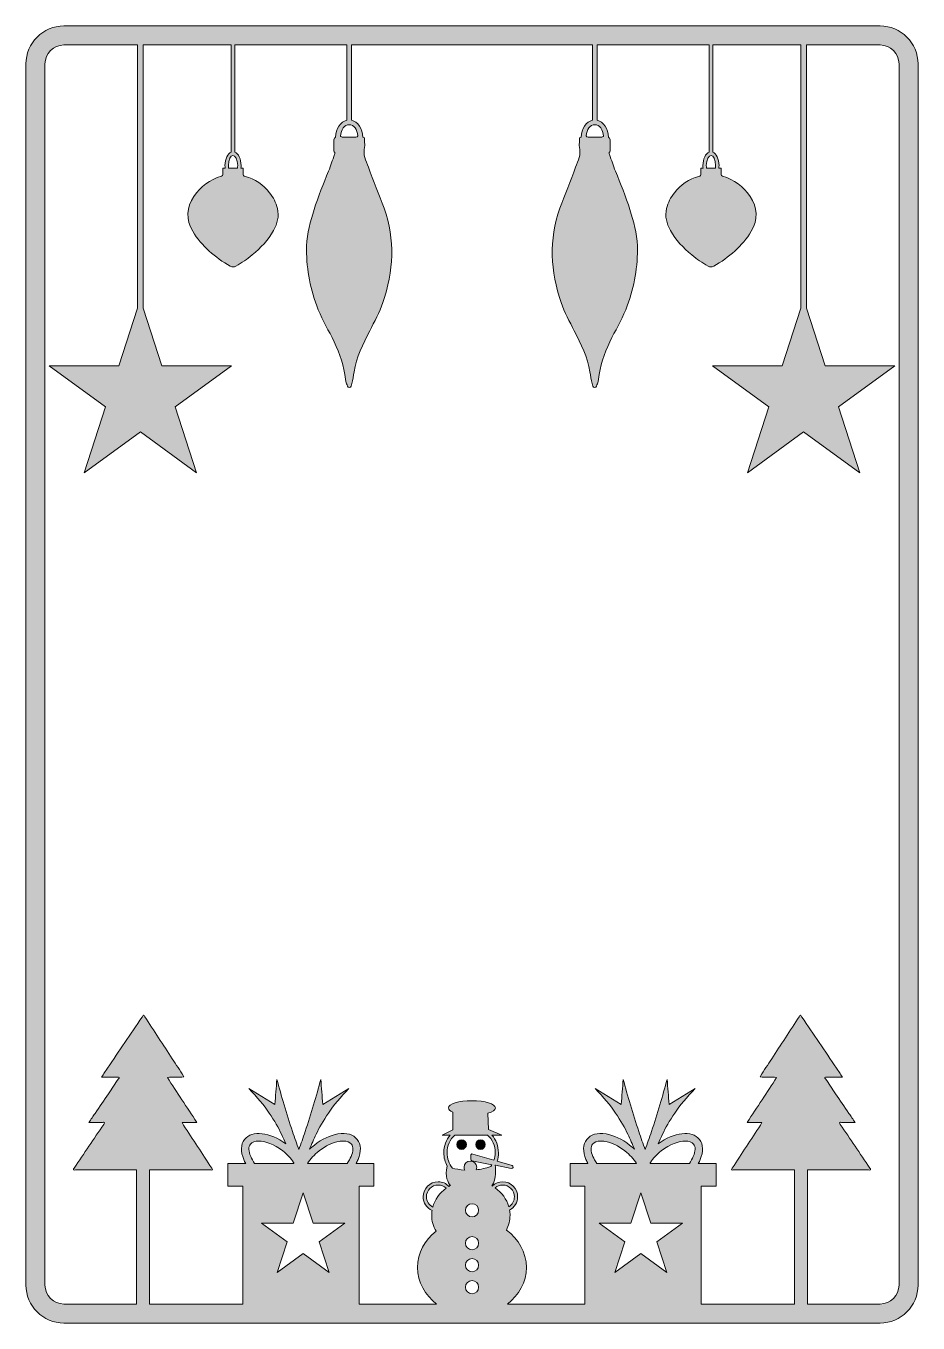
# Model space of a CAD drawing. Header units: centimetres. Extents: x 0.5 to 13.4, y -19.4 to -0.6.
import ezdxf

# ---------------------------------------------------------------- set-up
doc = ezdxf.new("R2010")
doc.units = ezdxf.units.CM
doc.header["$MEASUREMENT"] = 0
doc.layers.add('Layer 1', color=7, linetype='Continuous')

# ---------------------------------------------------------------- blocks, each defined once
blk = doc.blocks.new('block 2')
at = {"layer": 'Layer 1', "true_color": 0x6f3415}
h = blk.add_hatch(color=36, dxfattribs=at)
h.dxf.hatch_style = 2
edge = h.paths.add_edge_path()
edge.add_spline(control_points=[(12.883, -0.634), (12.883, -0.634), (1.087, -0.634), (1.087, -0.634), (0.784, -0.634), (0.537, -0.881), (0.537, -1.184), (0.537, -1.184), (0.537, -18.831), (0.537, -18.831), (0.537, -19.134), (0.784, -19.381), (1.087, -19.381), (1.087, -19.381), (12.883, -19.381), (12.883, -19.381), (13.186, -19.381), (13.433, -19.134), (13.433, -18.831), (13.433, -18.831), (13.433, -1.184), (13.433, -1.184), (13.433, -0.881), (13.186, -0.634), (12.883, -0.634)], knot_values=[0, 0, 0, 0, 1, 1, 1, 2, 2, 2, 3, 3, 3, 4, 4, 4, 5, 5, 5, 6, 6, 6, 7, 7, 7, 8, 8, 8, 8], degree=3, periodic=1)
edge = h.paths.add_edge_path()
edge.add_spline(control_points=[(10.507, -2.65), (10.507, -2.665), (10.506, -2.678), (10.504, -2.691), (10.504, -2.691), (10.375, -2.691), (10.375, -2.691), (10.373, -2.678), (10.372, -2.665), (10.372, -2.65), (10.372, -2.567), (10.408, -2.505), (10.44, -2.505), (10.472, -2.505), (10.507, -2.567), (10.507, -2.65)], knot_values=[0, 0, 0, 0, 1, 1, 1, 2, 2, 2, 3, 3, 3, 4, 4, 4, 5, 5, 5, 5], degree=3, periodic=1)
edge = h.paths.add_edge_path()
edge.add_spline(control_points=[(5.122, -2.243), (5.103, -2.244), (5.092, -2.237), (5.084, -2.226), (5.09, -2.134), (5.144, -2.061), (5.21, -2.061), (5.275, -2.061), (5.329, -2.133), (5.335, -2.224), (5.33, -2.237), (5.321, -2.244), (5.305, -2.243), (5.273, -2.242), (5.242, -2.243), (5.21, -2.243), (5.21, -2.243), (5.21, -2.243), (5.21, -2.243), (5.18, -2.243), (5.151, -2.242), (5.122, -2.243)], knot_values=[0, 0, 0, 0, 1, 1, 1, 2, 2, 2, 3, 3, 3, 4, 4, 4, 5, 5, 5, 6, 6, 6, 7, 7, 7, 7], degree=3, periodic=1)
edge = h.paths.add_edge_path()
edge.add_spline(control_points=[(3.598, -2.65), (3.598, -2.665), (3.597, -2.678), (3.595, -2.691), (3.595, -2.691), (3.466, -2.691), (3.466, -2.691), (3.464, -2.678), (3.463, -2.665), (3.463, -2.65), (3.463, -2.567), (3.498, -2.505), (3.53, -2.505), (3.562, -2.505), (3.598, -2.567), (3.598, -2.65)], knot_values=[0, 0, 0, 0, 1, 1, 1, 2, 2, 2, 3, 3, 3, 4, 4, 4, 5, 5, 5, 5], degree=3, periodic=1)
h.paths.add_polyline_path([(4.687, -17.937), (5.149, -17.937), (4.776, -18.208), (4.918, -18.648), (4.545, -18.376), (4.171, -18.648), (4.314, -18.208), (3.94, -17.937), (4.402, -17.937), (4.545, -17.497)])
edge = h.paths.add_edge_path()
edge.add_spline(control_points=[(4.607, -17.074), (4.648, -17.01), (4.705, -16.948), (4.774, -16.894), (4.868, -16.82), (4.972, -16.77), (5.066, -16.755), (5.086, -16.751), (5.104, -16.75), (5.122, -16.75), (5.176, -16.75), (5.218, -16.765), (5.241, -16.794), (5.271, -16.833), (5.27, -16.898), (5.238, -16.974), (5.223, -17.007), (5.204, -17.041), (5.18, -17.074), (5.18, -17.074), (4.607, -17.074), (4.607, -17.074)], knot_values=[0, 0, 0, 0, 1, 1, 1, 2, 2, 2, 3, 3, 3, 4, 4, 4, 5, 5, 5, 6, 6, 6, 7, 7, 7, 7], degree=3, periodic=1)
edge = h.paths.add_edge_path()
edge.add_spline(control_points=[(4.407, -17.074), (4.407, -17.074), (3.843, -17.074), (3.843, -17.074), (3.819, -17.041), (3.8, -17.007), (3.786, -16.974), (3.753, -16.898), (3.752, -16.833), (3.782, -16.794), (3.805, -16.766), (3.847, -16.75), (3.902, -16.75), (3.995, -16.75), (4.124, -16.795), (4.249, -16.894), (4.313, -16.944), (4.367, -17.001), (4.407, -17.06), (4.408, -17.062), (4.409, -17.064), (4.41, -17.067), (4.409, -17.069), (4.408, -17.071), (4.407, -17.074)], knot_values=[0, 0, 0, 0, 1, 1, 1, 2, 2, 2, 3, 3, 3, 4, 4, 4, 5, 5, 5, 6, 6, 6, 7, 7, 7, 8, 8, 8, 8], degree=3, periodic=1)
edge = h.paths.add_edge_path()
edge.add_spline(control_points=[(6.417, -17.706), (6.362, -17.677), (6.326, -17.62), (6.326, -17.556), (6.326, -17.462), (6.402, -17.386), (6.496, -17.386), (6.539, -17.386), (6.58, -17.403), (6.612, -17.432), (6.516, -17.501), (6.447, -17.597), (6.417, -17.706)], knot_values=[0, 0, 0, 0, 1, 1, 1, 2, 2, 2, 3, 3, 3, 4, 4, 4, 4], degree=3, periodic=1)
edge = h.paths.add_edge_path()
edge.add_spline(control_points=[(6.984, -17.034), (6.984, -17.034), (7.274, -17.092), (7.274, -17.092), (7.269, -17.101), (7.264, -17.109), (7.258, -17.118), (7.181, -17.144), (7.11, -17.159), (7.046, -17.167), (7.05, -17.156), (7.053, -17.143), (7.053, -17.13), (7.053, -17.08), (7.012, -17.039), (6.961, -17.039), (6.911, -17.039), (6.87, -17.08), (6.87, -17.13), (6.87, -17.145), (6.873, -17.159), (6.88, -17.172), (6.806, -17.167), (6.747, -17.153), (6.704, -17.14), (6.654, -17.08), (6.624, -17.003), (6.624, -16.919), (6.624, -16.818), (6.667, -16.727), (6.736, -16.663), (6.736, -16.663), (7.209, -16.663), (7.209, -16.663), (7.277, -16.727), (7.321, -16.818), (7.321, -16.919), (7.321, -16.957), (7.314, -16.994), (7.303, -17.028), (7.303, -17.028), (6.995, -16.938), (6.995, -16.938), (6.981, -16.934), (6.967, -16.944), (6.967, -16.959), (6.967, -16.959), (6.966, -17.012), (6.966, -17.012), (6.966, -17.023), (6.974, -17.032), (6.984, -17.034)], knot_values=[0, 0, 0, 0, 1, 1, 1, 2, 2, 2, 3, 3, 3, 4, 4, 4, 5, 5, 5, 6, 6, 6, 7, 7, 7, 8, 8, 8, 9, 9, 9, 10, 10, 10, 11, 11, 11, 12, 12, 12, 13, 13, 13, 14, 14, 14, 15, 15, 15, 16, 16, 16, 17, 17, 17, 17], degree=3, periodic=1)
edge = h.paths.add_edge_path()
edge.add_spline(control_points=[(6.986, -18.639), (6.933, -18.639), (6.89, -18.597), (6.89, -18.544), (6.89, -18.491), (6.933, -18.449), (6.986, -18.449), (7.038, -18.449), (7.081, -18.491), (7.081, -18.544), (7.081, -18.597), (7.038, -18.639), (6.986, -18.639)], knot_values=[0, 0, 0, 0, 1, 1, 1, 2, 2, 2, 3, 3, 3, 4, 4, 4, 4], degree=3, periodic=1)
edge = h.paths.add_edge_path()
edge.add_spline(control_points=[(7.081, -18.862), (7.081, -18.914), (7.038, -18.957), (6.986, -18.957), (6.933, -18.957), (6.89, -18.914), (6.89, -18.862), (6.89, -18.809), (6.933, -18.766), (6.986, -18.766), (7.038, -18.766), (7.081, -18.809), (7.081, -18.862)], knot_values=[0, 0, 0, 0, 1, 1, 1, 2, 2, 2, 3, 3, 3, 4, 4, 4, 4], degree=3, periodic=1)
edge = h.paths.add_edge_path()
edge.add_spline(control_points=[(6.986, -18.321), (6.933, -18.321), (6.89, -18.279), (6.89, -18.226), (6.89, -18.173), (6.933, -18.131), (6.986, -18.131), (7.038, -18.131), (7.081, -18.173), (7.081, -18.226), (7.081, -18.279), (7.038, -18.321), (6.986, -18.321)], knot_values=[0, 0, 0, 0, 1, 1, 1, 2, 2, 2, 3, 3, 3, 4, 4, 4, 4], degree=3, periodic=1)
edge = h.paths.add_edge_path()
edge.add_spline(control_points=[(6.986, -17.846), (6.933, -17.846), (6.89, -17.804), (6.89, -17.751), (6.89, -17.698), (6.933, -17.656), (6.986, -17.656), (7.038, -17.656), (7.081, -17.698), (7.081, -17.751), (7.081, -17.804), (7.038, -17.846), (6.986, -17.846)], knot_values=[0, 0, 0, 0, 1, 1, 1, 2, 2, 2, 3, 3, 3, 4, 4, 4, 4], degree=3, periodic=1)
edge = h.paths.add_edge_path()
edge.add_spline(control_points=[(7.318, -17.427), (7.349, -17.401), (7.388, -17.386), (7.429, -17.386), (7.522, -17.386), (7.598, -17.462), (7.598, -17.556), (7.598, -17.615), (7.567, -17.669), (7.518, -17.7), (7.487, -17.59), (7.415, -17.495), (7.318, -17.427)], knot_values=[0, 0, 0, 0, 1, 1, 1, 2, 2, 2, 3, 3, 3, 4, 4, 4, 4], degree=3, periodic=1)
h.paths.add_polyline_path([(9.568, -17.937), (10.03, -17.937), (9.656, -18.208), (9.799, -18.648), (9.425, -18.376), (9.052, -18.648), (9.194, -18.208), (8.821, -17.937), (9.283, -17.937), (9.425, -17.497)])
edge = h.paths.add_edge_path()
edge.add_spline(control_points=[(9.56, -17.067), (9.561, -17.064), (9.562, -17.062), (9.563, -17.06), (9.603, -17.001), (9.657, -16.944), (9.721, -16.894), (9.846, -16.795), (9.975, -16.75), (10.068, -16.75), (10.123, -16.75), (10.165, -16.766), (10.188, -16.794), (10.218, -16.833), (10.217, -16.898), (10.184, -16.974), (10.17, -17.007), (10.151, -17.041), (10.127, -17.074), (10.127, -17.074), (9.563, -17.074), (9.563, -17.074), (9.562, -17.071), (9.561, -17.069), (9.56, -17.067)], knot_values=[0, 0, 0, 0, 1, 1, 1, 2, 2, 2, 3, 3, 3, 4, 4, 4, 5, 5, 5, 6, 6, 6, 7, 7, 7, 8, 8, 8, 8], degree=3, periodic=1)
edge = h.paths.add_edge_path()
edge.add_spline(control_points=[(8.79, -17.074), (8.766, -17.041), (8.747, -17.007), (8.732, -16.974), (8.7, -16.898), (8.699, -16.833), (8.729, -16.794), (8.752, -16.765), (8.794, -16.75), (8.848, -16.75), (8.866, -16.75), (8.884, -16.751), (8.904, -16.755), (8.998, -16.77), (9.102, -16.82), (9.196, -16.894), (9.265, -16.948), (9.322, -17.01), (9.363, -17.074), (9.363, -17.074), (8.79, -17.074), (8.79, -17.074)], knot_values=[0, 0, 0, 0, 1, 1, 1, 2, 2, 2, 3, 3, 3, 4, 4, 4, 5, 5, 5, 6, 6, 6, 7, 7, 7, 7], degree=3, periodic=1)
edge = h.paths.add_edge_path()
edge.add_spline(control_points=[(13.158, -18.831), (13.158, -18.983), (13.035, -19.106), (12.883, -19.106), (12.883, -19.106), (11.837, -19.106), (11.837, -19.106), (11.837, -19.106), (11.837, -17.167), (11.837, -17.167), (12.131, -17.169), (12.424, -17.168), (12.718, -17.168), (12.728, -17.168), (12.742, -17.173), (12.747, -17.165), (12.753, -17.155), (12.74, -17.147), (12.735, -17.14), (12.593, -16.93), (12.451, -16.72), (12.309, -16.51), (12.304, -16.502), (12.294, -16.495), (12.298, -16.486), (12.303, -16.475), (12.316, -16.481), (12.325, -16.481), (12.389, -16.481), (12.453, -16.481), (12.522, -16.481), (12.491, -16.434), (12.463, -16.392), (12.434, -16.35), (12.37, -16.255), (12.307, -16.159), (12.24, -16.066), (12.19, -15.995), (12.144, -15.921), (12.095, -15.849), (12.091, -15.843), (12.082, -15.837), (12.087, -15.83), (12.091, -15.823), (12.1, -15.826), (12.108, -15.826), (12.184, -15.825), (12.261, -15.825), (12.339, -15.825), (12.311, -15.782), (12.282, -15.738), (12.253, -15.695), (12.087, -15.45), (11.921, -15.205), (11.755, -14.959), (11.753, -14.957), (11.752, -14.955), (11.75, -14.953), (11.732, -14.926), (11.733, -14.927), (11.716, -14.953), (11.583, -15.157), (11.448, -15.359), (11.317, -15.563), (11.263, -15.647), (11.204, -15.727), (11.155, -15.813), (11.154, -15.815), (11.153, -15.818), (11.151, -15.824), (11.23, -15.832), (11.308, -15.822), (11.388, -15.83), (11.251, -16.048), (11.105, -16.26), (10.964, -16.48), (11.037, -16.48), (11.105, -16.48), (11.174, -16.48), (11.173, -16.498), (11.162, -16.508), (11.155, -16.519), (11.02, -16.727), (10.884, -16.934), (10.748, -17.141), (10.743, -17.148), (10.732, -17.156), (10.738, -17.165), (10.743, -17.172), (10.754, -17.168), (10.762, -17.168), (11.057, -17.168), (11.353, -17.168), (11.649, -17.168), (11.649, -17.168), (11.649, -19.106), (11.649, -19.106), (11.649, -19.106), (10.299, -19.106), (10.299, -19.106), (10.299, -19.106), (10.299, -17.402), (10.299, -17.402), (10.299, -17.402), (10.513, -17.402), (10.513, -17.402), (10.513, -17.402), (10.513, -17.074), (10.513, -17.074), (10.513, -17.074), (10.256, -17.074), (10.256, -17.074), (10.267, -17.055), (10.276, -17.036), (10.284, -17.016), (10.333, -16.902), (10.329, -16.799), (10.273, -16.727), (10.166, -16.591), (9.906, -16.62), (9.674, -16.793), (9.694, -16.745), (9.716, -16.697), (9.739, -16.65), (9.825, -16.472), (9.967, -16.238), (10.21, -15.991), (10.21, -15.991), (9.834, -16.221), (9.834, -16.221), (9.825, -16.101), (9.815, -15.98), (9.805, -15.859), (9.742, -16.099), (9.667, -16.351), (9.579, -16.613), (9.549, -16.702), (9.519, -16.789), (9.488, -16.874), (9.457, -16.789), (9.427, -16.702), (9.397, -16.613), (9.309, -16.351), (9.234, -16.099), (9.171, -15.859), (9.161, -15.98), (9.151, -16.101), (9.142, -16.221), (9.142, -16.221), (8.766, -15.991), (8.766, -15.991), (9.009, -16.238), (9.151, -16.472), (9.237, -16.65), (9.273, -16.723), (9.305, -16.798), (9.334, -16.87), (9.312, -16.849), (9.288, -16.828), (9.263, -16.808), (9.155, -16.723), (9.034, -16.666), (8.922, -16.648), (8.799, -16.627), (8.7, -16.655), (8.644, -16.727), (8.587, -16.799), (8.583, -16.902), (8.632, -17.016), (8.641, -17.036), (8.65, -17.055), (8.661, -17.074), (8.661, -17.074), (8.403, -17.074), (8.403, -17.074), (8.403, -17.074), (8.403, -17.402), (8.403, -17.402), (8.403, -17.402), (8.618, -17.402), (8.618, -17.402), (8.618, -17.402), (8.618, -19.106), (8.618, -19.106), (8.618, -19.106), (7.497, -19.106), (7.497, -19.106), (7.664, -18.978), (7.771, -18.788), (7.771, -18.577), (7.771, -18.359), (7.658, -18.165), (7.482, -18.036), (7.517, -17.97), (7.535, -17.897), (7.535, -17.823), (7.535, -17.798), (7.533, -17.772), (7.529, -17.748), (7.6, -17.711), (7.645, -17.637), (7.645, -17.556), (7.645, -17.436), (7.548, -17.339), (7.429, -17.339), (7.372, -17.339), (7.318, -17.361), (7.278, -17.401), (7.276, -17.4), (7.275, -17.4), (7.274, -17.399), (7.339, -17.294), (7.326, -17.143), (7.321, -17.105), (7.321, -17.103), (7.322, -17.102), (7.323, -17.101), (7.323, -17.101), (7.553, -17.147), (7.553, -17.147), (7.564, -17.149), (7.574, -17.143), (7.578, -17.133), (7.582, -17.121), (7.576, -17.108), (7.564, -17.105), (7.564, -17.105), (7.348, -17.041), (7.348, -17.041), (7.36, -17.003), (7.367, -16.962), (7.367, -16.919), (7.367, -16.821), (7.332, -16.732), (7.273, -16.663), (7.273, -16.663), (7.415, -16.663), (7.415, -16.663), (7.415, -16.663), (7.222, -16.585), (7.222, -16.585), (7.222, -16.585), (7.216, -16.347), (7.216, -16.347), (7.282, -16.328), (7.323, -16.301), (7.323, -16.271), (7.323, -16.214), (7.171, -16.168), (6.984, -16.168), (6.796, -16.168), (6.644, -16.214), (6.644, -16.271), (6.644, -16.294), (6.667, -16.314), (6.707, -16.331), (6.707, -16.331), (6.707, -16.589), (6.707, -16.589), (6.707, -16.589), (6.553, -16.663), (6.553, -16.663), (6.553, -16.663), (6.671, -16.663), (6.671, -16.663), (6.613, -16.732), (6.577, -16.821), (6.577, -16.919), (6.577, -16.989), (6.596, -17.055), (6.628, -17.112), (6.582, -17.259), (6.644, -17.358), (6.673, -17.393), (6.665, -17.397), (6.658, -17.401), (6.651, -17.406), (6.611, -17.363), (6.555, -17.339), (6.496, -17.339), (6.376, -17.339), (6.279, -17.436), (6.279, -17.556), (6.279, -17.642), (6.33, -17.719), (6.407, -17.753), (6.404, -17.776), (6.402, -17.799), (6.402, -17.823), (6.402, -17.904), (6.423, -17.983), (6.465, -18.054), (6.302, -18.182), (6.199, -18.369), (6.199, -18.577), (6.199, -18.788), (6.306, -18.978), (6.473, -19.106), (6.473, -19.106), (5.353, -19.106), (5.353, -19.106), (5.353, -19.106), (5.353, -17.402), (5.353, -17.402), (5.353, -17.402), (5.567, -17.402), (5.567, -17.402), (5.567, -17.402), (5.567, -17.074), (5.567, -17.074), (5.567, -17.074), (5.309, -17.074), (5.309, -17.074), (5.32, -17.055), (5.329, -17.036), (5.338, -17.016), (5.387, -16.902), (5.383, -16.799), (5.326, -16.727), (5.27, -16.655), (5.171, -16.627), (5.048, -16.648), (4.936, -16.666), (4.815, -16.723), (4.707, -16.808), (4.682, -16.828), (4.658, -16.849), (4.636, -16.87), (4.665, -16.798), (4.697, -16.723), (4.733, -16.65), (4.819, -16.472), (4.961, -16.238), (5.204, -15.991), (5.204, -15.991), (4.828, -16.221), (4.828, -16.221), (4.819, -16.101), (4.809, -15.98), (4.799, -15.859), (4.736, -16.099), (4.661, -16.351), (4.573, -16.613), (4.543, -16.702), (4.513, -16.789), (4.482, -16.874), (4.451, -16.789), (4.421, -16.702), (4.391, -16.613), (4.303, -16.351), (4.228, -16.099), (4.165, -15.859), (4.155, -15.98), (4.146, -16.101), (4.136, -16.221), (4.136, -16.221), (3.76, -15.991), (3.76, -15.991), (4.003, -16.238), (4.145, -16.472), (4.231, -16.65), (4.254, -16.697), (4.276, -16.745), (4.296, -16.793), (4.064, -16.62), (3.804, -16.591), (3.697, -16.727), (3.641, -16.799), (3.637, -16.902), (3.686, -17.016), (3.694, -17.036), (3.703, -17.055), (3.714, -17.074), (3.714, -17.074), (3.457, -17.074), (3.457, -17.074), (3.457, -17.074), (3.457, -17.402), (3.457, -17.402), (3.457, -17.402), (3.671, -17.402), (3.671, -17.402), (3.671, -17.402), (3.671, -19.106), (3.671, -19.106), (3.671, -19.106), (2.321, -19.106), (2.321, -19.106), (2.321, -19.106), (2.321, -17.168), (2.321, -17.168), (2.617, -17.168), (2.913, -17.168), (3.208, -17.168), (3.216, -17.168), (3.227, -17.172), (3.232, -17.165), (3.238, -17.156), (3.227, -17.148), (3.222, -17.141), (3.086, -16.934), (2.95, -16.727), (2.815, -16.519), (2.808, -16.508), (2.797, -16.498), (2.796, -16.48), (2.865, -16.48), (2.933, -16.48), (3.006, -16.48), (2.865, -16.26), (2.719, -16.048), (2.582, -15.83), (2.662, -15.822), (2.74, -15.832), (2.819, -15.824), (2.817, -15.818), (2.816, -15.815), (2.815, -15.813), (2.766, -15.727), (2.707, -15.647), (2.653, -15.563), (2.522, -15.359), (2.387, -15.157), (2.254, -14.953), (2.237, -14.927), (2.238, -14.926), (2.22, -14.953), (2.218, -14.955), (2.217, -14.957), (2.215, -14.959), (2.049, -15.205), (1.883, -15.45), (1.717, -15.695), (1.688, -15.738), (1.659, -15.782), (1.631, -15.825), (1.709, -15.825), (1.786, -15.825), (1.863, -15.826), (1.87, -15.826), (1.879, -15.823), (1.883, -15.83), (1.888, -15.837), (1.879, -15.843), (1.875, -15.849), (1.826, -15.921), (1.78, -15.995), (1.73, -16.066), (1.663, -16.159), (1.6, -16.255), (1.536, -16.35), (1.507, -16.392), (1.479, -16.434), (1.448, -16.481), (1.517, -16.481), (1.581, -16.481), (1.645, -16.481), (1.654, -16.481), (1.667, -16.475), (1.672, -16.486), (1.676, -16.495), (1.666, -16.502), (1.661, -16.51), (1.519, -16.72), (1.377, -16.93), (1.235, -17.14), (1.23, -17.147), (1.217, -17.155), (1.223, -17.165), (1.228, -17.173), (1.242, -17.168), (1.252, -17.168), (1.546, -17.168), (1.839, -17.169), (2.133, -17.167), (2.133, -17.167), (2.133, -19.106), (2.133, -19.106), (2.133, -19.106), (1.087, -19.106), (1.087, -19.106), (0.935, -19.106), (0.812, -18.983), (0.812, -18.831), (0.812, -18.831), (0.812, -1.184), (0.812, -1.184), (0.812, -1.032), (0.935, -0.909), (1.087, -0.909), (1.087, -0.909), (2.152, -0.909), (2.152, -0.909), (2.152, -0.909), (2.152, -4.711), (2.152, -4.711), (2.152, -4.711), (1.881, -5.546), (1.881, -5.546), (1.881, -5.546), (0.875, -5.546), (0.875, -5.546), (0.875, -5.546), (1.689, -6.137), (1.689, -6.137), (1.689, -6.137), (1.378, -7.094), (1.378, -7.094), (1.378, -7.094), (2.192, -6.502), (2.192, -6.502), (2.192, -6.502), (3.005, -7.094), (3.005, -7.094), (3.005, -7.094), (2.695, -6.137), (2.695, -6.137), (2.695, -6.137), (3.508, -5.546), (3.508, -5.546), (3.508, -5.546), (2.502, -5.546), (2.502, -5.546), (2.502, -5.546), (2.231, -4.711), (2.231, -4.711), (2.231, -4.711), (2.231, -0.909), (2.231, -0.909), (2.231, -0.909), (3.506, -0.909), (3.506, -0.909), (3.506, -0.909), (3.506, -2.46), (3.506, -2.46), (3.453, -2.479), (3.414, -2.555), (3.414, -2.65), (3.414, -2.664), (3.415, -2.678), (3.416, -2.691), (3.416, -2.691), (3.384, -2.691), (3.384, -2.691), (3.384, -2.695), (3.383, -2.699), (3.384, -2.703), (3.385, -2.728), (3.383, -2.754), (3.384, -2.779), (3.385, -2.795), (3.38, -2.802), (3.363, -2.807), (3.194, -2.853), (3.062, -2.95), (2.966, -3.097), (2.858, -3.261), (2.845, -3.43), (2.948, -3.602), (3.077, -3.818), (3.274, -3.981), (3.49, -4.106), (3.519, -4.122), (3.545, -4.12), (3.573, -4.105), (3.657, -4.059), (3.734, -4.004), (3.808, -3.944), (3.93, -3.842), (4.042, -3.73), (4.118, -3.589), (4.172, -3.49), (4.2, -3.385), (4.173, -3.272), (4.152, -3.189), (4.113, -3.114), (4.06, -3.046), (3.968, -2.928), (3.85, -2.848), (3.705, -2.809), (3.683, -2.803), (3.675, -2.795), (3.677, -2.772), (3.679, -2.75), (3.676, -2.727), (3.678, -2.705), (3.678, -2.7), (3.678, -2.695), (3.677, -2.691), (3.677, -2.691), (3.644, -2.691), (3.644, -2.691), (3.646, -2.678), (3.647, -2.664), (3.647, -2.65), (3.647, -2.555), (3.608, -2.479), (3.555, -2.46), (3.555, -2.46), (3.555, -0.909), (3.555, -0.909), (3.555, -0.909), (5.175, -0.909), (5.175, -0.909), (5.175, -0.909), (5.175, -1.997), (5.175, -1.997), (5.084, -2.018), (5.014, -2.12), (5.014, -2.243), (5.014, -2.245), (5.014, -2.246), (5.014, -2.248), (4.998, -2.25), (4.99, -2.258), (4.99, -2.281), (4.991, -2.331), (4.988, -2.382), (4.988, -2.432), (4.988, -2.439), (4.988, -2.448), (4.992, -2.452), (5.007, -2.465), (5.003, -2.479), (4.997, -2.493), (4.968, -2.572), (4.945, -2.653), (4.912, -2.732), (4.837, -2.915), (4.762, -3.099), (4.702, -3.288), (4.648, -3.459), (4.601, -3.631), (4.595, -3.811), (4.586, -4.109), (4.638, -4.398), (4.74, -4.678), (4.798, -4.839), (4.886, -4.985), (4.962, -5.137), (5.046, -5.307), (5.12, -5.481), (5.146, -5.671), (5.153, -5.716), (5.157, -5.762), (5.173, -5.805), (5.18, -5.827), (5.185, -5.859), (5.211, -5.858), (5.236, -5.858), (5.241, -5.826), (5.248, -5.804), (5.267, -5.749), (5.27, -5.691), (5.28, -5.635), (5.316, -5.422), (5.409, -5.23), (5.506, -5.041), (5.575, -4.907), (5.65, -4.775), (5.698, -4.631), (5.849, -4.179), (5.878, -3.727), (5.714, -3.27), (5.642, -3.07), (5.562, -2.873), (5.487, -2.674), (5.452, -2.582), (5.406, -2.493), (5.431, -2.388), (5.438, -2.359), (5.432, -2.327), (5.432, -2.296), (5.432, -2.249), (5.433, -2.243), (5.405, -2.243), (5.405, -2.243), (5.405, -2.243), (5.405, -2.243), (5.405, -2.12), (5.335, -2.017), (5.244, -1.997), (5.244, -1.997), (5.244, -0.909), (5.244, -0.909), (5.244, -0.909), (8.726, -0.909), (8.726, -0.909), (8.726, -0.909), (8.726, -1.997), (8.726, -1.997), (8.635, -2.017), (8.565, -2.12), (8.565, -2.243), (8.565, -2.243), (8.565, -2.243), (8.565, -2.243), (8.537, -2.243), (8.538, -2.249), (8.538, -2.296), (8.538, -2.327), (8.532, -2.359), (8.539, -2.388), (8.564, -2.493), (8.518, -2.582), (8.483, -2.674), (8.408, -2.873), (8.328, -3.07), (8.256, -3.27), (8.092, -3.727), (8.121, -4.179), (8.272, -4.631), (8.32, -4.775), (8.395, -4.907), (8.464, -5.041), (8.561, -5.23), (8.654, -5.422), (8.69, -5.635), (8.7, -5.691), (8.703, -5.749), (8.722, -5.804), (8.729, -5.826), (8.734, -5.858), (8.759, -5.858), (8.785, -5.859), (8.79, -5.827), (8.797, -5.805), (8.813, -5.762), (8.817, -5.716), (8.824, -5.671), (8.85, -5.481), (8.924, -5.307), (9.008, -5.137), (9.084, -4.985), (9.172, -4.839), (9.23, -4.678), (9.332, -4.398), (9.384, -4.109), (9.375, -3.811), (9.369, -3.631), (9.322, -3.459), (9.268, -3.288), (9.208, -3.099), (9.133, -2.915), (9.058, -2.732), (9.025, -2.653), (9.002, -2.572), (8.973, -2.493), (8.967, -2.479), (8.963, -2.465), (8.978, -2.452), (8.982, -2.448), (8.982, -2.439), (8.982, -2.432), (8.982, -2.382), (8.979, -2.331), (8.98, -2.281), (8.98, -2.258), (8.972, -2.25), (8.956, -2.248), (8.956, -2.246), (8.956, -2.245), (8.956, -2.243), (8.956, -2.12), (8.886, -2.018), (8.795, -1.997), (8.795, -1.997), (8.795, -0.909), (8.795, -0.909), (8.795, -0.909), (10.415, -0.909), (10.415, -0.909), (10.415, -0.909), (10.415, -2.46), (10.415, -2.46), (10.362, -2.479), (10.323, -2.555), (10.323, -2.65), (10.323, -2.664), (10.324, -2.678), (10.326, -2.691), (10.326, -2.691), (10.293, -2.691), (10.293, -2.691), (10.292, -2.695), (10.292, -2.7), (10.292, -2.705), (10.294, -2.727), (10.291, -2.75), (10.293, -2.772), (10.295, -2.795), (10.287, -2.803), (10.265, -2.809), (10.12, -2.848), (10.002, -2.928), (9.91, -3.046), (9.857, -3.114), (9.818, -3.189), (9.797, -3.272), (9.77, -3.385), (9.798, -3.49), (9.852, -3.589), (9.928, -3.73), (10.04, -3.842), (10.162, -3.944), (10.236, -4.004), (10.313, -4.059), (10.397, -4.105), (10.426, -4.12), (10.451, -4.122), (10.48, -4.106), (10.696, -3.981), (10.893, -3.818), (11.022, -3.602), (11.125, -3.43), (11.112, -3.261), (11.004, -3.097), (10.908, -2.95), (10.776, -2.853), (10.607, -2.807), (10.59, -2.802), (10.585, -2.795), (10.586, -2.779), (10.587, -2.754), (10.585, -2.728), (10.586, -2.703), (10.587, -2.699), (10.586, -2.695), (10.586, -2.691), (10.586, -2.691), (10.554, -2.691), (10.554, -2.691), (10.555, -2.678), (10.556, -2.664), (10.556, -2.65), (10.556, -2.555), (10.517, -2.479), (10.464, -2.46), (10.464, -2.46), (10.464, -0.909), (10.464, -0.909), (10.464, -0.909), (11.739, -0.909), (11.739, -0.909), (11.739, -0.909), (11.739, -4.711), (11.739, -4.711), (11.739, -4.711), (11.468, -5.546), (11.468, -5.546), (11.468, -5.546), (10.462, -5.546), (10.462, -5.546), (10.462, -5.546), (11.275, -6.137), (11.275, -6.137), (11.275, -6.137), (10.965, -7.094), (10.965, -7.094), (10.965, -7.094), (11.778, -6.502), (11.778, -6.502), (11.778, -6.502), (12.592, -7.094), (12.592, -7.094), (12.592, -7.094), (12.281, -6.137), (12.281, -6.137), (12.281, -6.137), (13.095, -5.546), (13.095, -5.546), (13.095, -5.546), (12.089, -5.546), (12.089, -5.546), (12.089, -5.546), (11.818, -4.711), (11.818, -4.711), (11.818, -4.711), (11.818, -0.909), (11.818, -0.909), (11.818, -0.909), (12.883, -0.909), (12.883, -0.909), (13.035, -0.909), (13.158, -1.032), (13.158, -1.184), (13.158, -1.184), (13.158, -18.831), (13.158, -18.831)], knot_values=[0, 0, 0, 0, 1, 1, 1, 2, 2, 2, 3, 3, 3, 4, 4, 4, 5, 5, 5, 6, 6, 6, 7, 7, 7, 8, 8, 8, 9, 9, 9, 10, 10, 10, 11, 11, 11, 12, 12, 12, 13, 13, 13, 14, 14, 14, 15, 15, 15, 16, 16, 16, 17, 17, 17, 18, 18, 18, 19, 19, 19, 20, 20, 20, 21, 21, 21, 22, 22, 22, 23, 23, 23, 24, 24, 24, 25, 25, 25, 26, 26, 26, 27, 27, 27, 28, 28, 28, 29, 29, 29, 30, 30, 30, 31, 31, 31, 32, 32, 32, 33, 33, 33, 34, 34, 34, 35, 35, 35, 36, 36, 36, 37, 37, 37, 38, 38, 38, 39, 39, 39, 40, 40, 40, 41, 41, 41, 42, 42, 42, 43, 43, 43, 44, 44, 44, 45, 45, 45, 46, 46, 46, 47, 47, 47, 48, 48, 48, 49, 49, 49, 50, 50, 50, 51, 51, 51, 52, 52, 52, 53, 53, 53, 54, 54, 54, 55, 55, 55, 56, 56, 56, 57, 57, 57, 58, 58, 58, 59, 59, 59, 60, 60, 60, 61, 61, 61, 62, 62, 62, 63, 63, 63, 64, 64, 64, 65, 65, 65, 66, 66, 66, 67, 67, 67, 68, 68, 68, 69, 69, 69, 70, 70, 70, 71, 71, 71, 72, 72, 72, 73, 73, 73, 74, 74, 74, 75, 75, 75, 76, 76, 76, 77, 77, 77, 78, 78, 78, 79, 79, 79, 80, 80, 80, 81, 81, 81, 82, 82, 82, 83, 83, 83, 84, 84, 84, 85, 85, 85, 86, 86, 86, 87, 87, 87, 88, 88, 88, 89, 89, 89, 90, 90, 90, 91, 91, 91, 92, 92, 92, 93, 93, 93, 94, 94, 94, 95, 95, 95, 96, 96, 96, 97, 97, 97, 98, 98, 98, 99, 99, 99, 100, 100, 100, 101, 101, 101, 102, 102, 102, 103, 103, 103, 104, 104, 104, 105, 105, 105, 106, 106, 106, 107, 107, 107, 108, 108, 108, 109, 109, 109, 110, 110, 110, 111, 111, 111, 112, 112, 112, 113, 113, 113, 114, 114, 114, 115, 115, 115, 116, 116, 116, 117, 117, 117, 118, 118, 118, 119, 119, 119, 120, 120, 120, 121, 121, 121, 122, 122, 122, 123, 123, 123, 124, 124, 124, 125, 125, 125, 126, 126, 126, 127, 127, 127, 128, 128, 128, 129, 129, 129, 130, 130, 130, 131, 131, 131, 132, 132, 132, 133, 133, 133, 134, 134, 134, 135, 135, 135, 136, 136, 136, 137, 137, 137, 138, 138, 138, 139, 139, 139, 140, 140, 140, 141, 141, 141, 142, 142, 142, 143, 143, 143, 144, 144, 144, 145, 145, 145, 146, 146, 146, 147, 147, 147, 148, 148, 148, 149, 149, 149, 150, 150, 150, 151, 151, 151, 152, 152, 152, 153, 153, 153, 154, 154, 154, 155, 155, 155, 156, 156, 156, 157, 157, 157, 158, 158, 158, 159, 159, 159, 160, 160, 160, 161, 161, 161, 162, 162, 162, 163, 163, 163, 164, 164, 164, 165, 165, 165, 166, 166, 166, 167, 167, 167, 168, 168, 168, 169, 169, 169, 170, 170, 170, 171, 171, 171, 172, 172, 172, 173, 173, 173, 174, 174, 174, 175, 175, 175, 176, 176, 176, 177, 177, 177, 178, 178, 178, 179, 179, 179, 180, 180, 180, 181, 181, 181, 182, 182, 182, 183, 183, 183, 184, 184, 184, 185, 185, 185, 186, 186, 186, 187, 187, 187, 188, 188, 188, 189, 189, 189, 190, 190, 190, 191, 191, 191, 192, 192, 192, 193, 193, 193, 194, 194, 194, 195, 195, 195, 196, 196, 196, 197, 197, 197, 198, 198, 198, 199, 199, 199, 200, 200, 200, 201, 201, 201, 202, 202, 202, 203, 203, 203, 204, 204, 204, 205, 205, 205, 206, 206, 206, 207, 207, 207, 208, 208, 208, 209, 209, 209, 210, 210, 210, 211, 211, 211, 212, 212, 212, 213, 213, 213, 214, 214, 214, 215, 215, 215, 216, 216, 216, 217, 217, 217, 218, 218, 218, 219, 219, 219, 220, 220, 220, 221, 221, 221, 222, 222, 222, 223, 223, 223, 224, 224, 224, 225, 225, 225, 226, 226, 226, 227, 227, 227, 228, 228, 228, 229, 229, 229, 230, 230, 230, 231, 231, 231, 232, 232, 232, 233, 233, 233, 234, 234, 234, 235, 235, 235, 236, 236, 236, 237, 237, 237, 238, 238, 238, 239, 239, 239, 240, 240, 240, 241, 241, 241, 242, 242, 242, 243, 243, 243, 244, 244, 244, 245, 245, 245, 246, 246, 246, 247, 247, 247, 248, 248, 248, 249, 249, 249, 250, 250, 250, 251, 251, 251, 252, 252, 252, 253, 253, 253, 254, 254, 254, 255, 255, 255, 256, 256, 256, 257, 257, 257, 258, 258, 258, 259, 259, 259, 260, 260, 260, 261, 261, 261, 262, 262, 262, 263, 263, 263, 264, 264, 264, 265, 265, 265, 266, 266, 266, 267, 267, 267, 268, 268, 268, 269, 269, 269, 270, 270, 270, 271, 271, 271, 272, 272, 272, 273, 273, 273, 274, 274, 274, 275, 275, 275, 276, 276, 276, 277, 277, 277, 278, 278, 278, 279, 279, 279, 280, 280, 280, 281, 281, 281, 282, 282, 282, 283, 283, 283, 284, 284, 284, 285, 285, 285, 286, 286, 286, 287, 287, 287, 288, 288, 288, 289, 289, 289, 290, 290, 290, 291, 291, 291, 292, 292, 292, 293, 293, 293, 294, 294, 294, 295, 295, 295, 296, 296, 296, 296], degree=3, periodic=1)
edge = h.paths.add_edge_path()
edge.add_spline(control_points=[(8.76, -2.061), (8.826, -2.061), (8.88, -2.134), (8.886, -2.226), (8.878, -2.237), (8.867, -2.244), (8.848, -2.243), (8.819, -2.242), (8.79, -2.243), (8.76, -2.243), (8.76, -2.243), (8.76, -2.243), (8.76, -2.243), (8.729, -2.243), (8.697, -2.242), (8.665, -2.243), (8.649, -2.244), (8.64, -2.237), (8.635, -2.224), (8.641, -2.133), (8.695, -2.061), (8.76, -2.061)], knot_values=[0, 0, 0, 0, 1, 1, 1, 2, 2, 2, 3, 3, 3, 4, 4, 4, 5, 5, 5, 6, 6, 6, 7, 7, 7, 7], degree=3, periodic=1)
h = blk.add_hatch(color=36, dxfattribs=at)
h.dxf.hatch_style = 2
edge = h.paths.add_edge_path()
edge.add_spline(control_points=[(6.835, -16.732), (6.797, -16.732), (6.766, -16.763), (6.766, -16.801), (6.766, -16.84), (6.797, -16.871), (6.835, -16.871), (6.873, -16.871), (6.904, -16.84), (6.904, -16.801), (6.904, -16.763), (6.873, -16.732), (6.835, -16.732)], knot_values=[0, 0, 0, 0, 1, 1, 1, 2, 2, 2, 3, 3, 3, 4, 4, 4, 4], degree=3, periodic=1)
h = blk.add_hatch(color=36, dxfattribs=at)
h.dxf.hatch_style = 2
edge = h.paths.add_edge_path()
edge.add_spline(control_points=[(7.108, -16.871), (7.146, -16.871), (7.177, -16.84), (7.177, -16.801), (7.177, -16.763), (7.146, -16.732), (7.108, -16.732), (7.07, -16.732), (7.039, -16.763), (7.039, -16.801), (7.039, -16.84), (7.07, -16.871), (7.108, -16.871)], knot_values=[0, 0, 0, 0, 1, 1, 1, 2, 2, 2, 3, 3, 3, 4, 4, 4, 4], degree=3, periodic=1)
at = {"layer": 'Layer 1', "lineweight": 0}
for points in [[(4.687, -17.937), (5.149, -17.937), (4.776, -18.208), (4.918, -18.648), (4.545, -18.376), (4.171, -18.648), (4.314, -18.208), (3.94, -17.937), (4.402, -17.937), (4.545, -17.497), (4.687, -17.937)], [(9.568, -17.937), (10.03, -17.937), (9.656, -18.208), (9.799, -18.648), (9.425, -18.376), (9.052, -18.648), (9.194, -18.208), (8.821, -17.937), (9.283, -17.937), (9.425, -17.497), (9.568, -17.937)]]:
    blk.add_lwpolyline(points, dxfattribs=at)
for points, knots in [([(12.883, -0.634), (12.883, -0.634), (1.087, -0.634), (1.087, -0.634), (0.784, -0.634), (0.537, -0.881), (0.537, -1.184), (0.537, -1.184), (0.537, -18.831), (0.537, -18.831), (0.537, -19.134), (0.784, -19.381), (1.087, -19.381), (1.087, -19.381), (12.883, -19.381), (12.883, -19.381), (13.186, -19.381), (13.433, -19.134), (13.433, -18.831), (13.433, -18.831), (13.433, -1.184), (13.433, -1.184), (13.433, -0.881), (13.186, -0.634), (12.883, -0.634)], [0, 0, 0, 0, 1, 1, 1, 2, 2, 2, 3, 3, 3, 4, 4, 4, 5, 5, 5, 6, 6, 6, 7, 7, 7, 8, 8, 8, 8]), ([(13.158, -18.831), (13.158, -18.983), (13.035, -19.106), (12.883, -19.106), (12.883, -19.106), (11.837, -19.106), (11.837, -19.106), (11.837, -19.106), (11.837, -17.167), (11.837, -17.167), (12.131, -17.169), (12.424, -17.168), (12.718, -17.168), (12.728, -17.168), (12.742, -17.173), (12.747, -17.165), (12.753, -17.155), (12.74, -17.147), (12.735, -17.14), (12.593, -16.93), (12.451, -16.72), (12.309, -16.51), (12.304, -16.502), (12.294, -16.495), (12.298, -16.486), (12.303, -16.475), (12.316, -16.481), (12.325, -16.481), (12.389, -16.481), (12.453, -16.481), (12.522, -16.481), (12.491, -16.434), (12.463, -16.392), (12.434, -16.35), (12.37, -16.255), (12.307, -16.159), (12.24, -16.066), (12.19, -15.995), (12.144, -15.921), (12.095, -15.849), (12.091, -15.843), (12.082, -15.837), (12.087, -15.83), (12.091, -15.823), (12.1, -15.826), (12.108, -15.826), (12.184, -15.825), (12.261, -15.825), (12.339, -15.825), (12.311, -15.782), (12.282, -15.738), (12.253, -15.695), (12.087, -15.45), (11.921, -15.205), (11.755, -14.959), (11.753, -14.957), (11.752, -14.955), (11.75, -14.953), (11.732, -14.926), (11.733, -14.927), (11.716, -14.953), (11.583, -15.157), (11.448, -15.359), (11.317, -15.563), (11.263, -15.647), (11.204, -15.727), (11.155, -15.813), (11.154, -15.815), (11.153, -15.818), (11.151, -15.824), (11.23, -15.832), (11.308, -15.822), (11.388, -15.83), (11.251, -16.048), (11.105, -16.26), (10.964, -16.48), (11.037, -16.48), (11.105, -16.48), (11.174, -16.48), (11.173, -16.498), (11.162, -16.508), (11.155, -16.519), (11.02, -16.727), (10.884, -16.934), (10.748, -17.141), (10.743, -17.148), (10.732, -17.156), (10.738, -17.165), (10.743, -17.172), (10.754, -17.168), (10.762, -17.168), (11.057, -17.168), (11.353, -17.168), (11.649, -17.168), (11.649, -17.168), (11.649, -19.106), (11.649, -19.106), (11.649, -19.106), (10.299, -19.106), (10.299, -19.106), (10.299, -19.106), (10.299, -17.402), (10.299, -17.402), (10.299, -17.402), (10.513, -17.402), (10.513, -17.402), (10.513, -17.402), (10.513, -17.074), (10.513, -17.074), (10.513, -17.074), (10.256, -17.074), (10.256, -17.074), (10.267, -17.055), (10.276, -17.036), (10.284, -17.016), (10.333, -16.902), (10.329, -16.799), (10.273, -16.727), (10.166, -16.591), (9.906, -16.62), (9.674, -16.793), (9.694, -16.745), (9.716, -16.697), (9.739, -16.65), (9.825, -16.472), (9.967, -16.238), (10.21, -15.991), (10.21, -15.991), (9.834, -16.221), (9.834, -16.221), (9.825, -16.101), (9.815, -15.98), (9.805, -15.859), (9.742, -16.099), (9.667, -16.351), (9.579, -16.613), (9.549, -16.702), (9.519, -16.789), (9.488, -16.874), (9.457, -16.789), (9.427, -16.702), (9.397, -16.613), (9.309, -16.351), (9.234, -16.099), (9.171, -15.859), (9.161, -15.98), (9.151, -16.101), (9.142, -16.221), (9.142, -16.221), (8.766, -15.991), (8.766, -15.991), (9.009, -16.238), (9.151, -16.472), (9.237, -16.65), (9.273, -16.723), (9.305, -16.798), (9.334, -16.87), (9.312, -16.849), (9.288, -16.828), (9.263, -16.808), (9.155, -16.723), (9.034, -16.666), (8.922, -16.648), (8.799, -16.627), (8.7, -16.655), (8.644, -16.727), (8.587, -16.799), (8.583, -16.902), (8.632, -17.016), (8.641, -17.036), (8.65, -17.055), (8.661, -17.074), (8.661, -17.074), (8.403, -17.074), (8.403, -17.074), (8.403, -17.074), (8.403, -17.402), (8.403, -17.402), (8.403, -17.402), (8.618, -17.402), (8.618, -17.402), (8.618, -17.402), (8.618, -19.106), (8.618, -19.106), (8.618, -19.106), (7.497, -19.106), (7.497, -19.106), (7.664, -18.978), (7.771, -18.788), (7.771, -18.577), (7.771, -18.359), (7.658, -18.165), (7.482, -18.036), (7.517, -17.97), (7.535, -17.897), (7.535, -17.823), (7.535, -17.798), (7.533, -17.772), (7.529, -17.748), (7.6, -17.711), (7.645, -17.637), (7.645, -17.556), (7.645, -17.436), (7.548, -17.339), (7.429, -17.339), (7.372, -17.339), (7.318, -17.361), (7.278, -17.401), (7.276, -17.4), (7.275, -17.4), (7.274, -17.399), (7.339, -17.294), (7.326, -17.143), (7.321, -17.105), (7.321, -17.103), (7.322, -17.102), (7.323, -17.101), (7.323, -17.101), (7.553, -17.147), (7.553, -17.147), (7.564, -17.149), (7.574, -17.143), (7.578, -17.133), (7.582, -17.121), (7.576, -17.108), (7.564, -17.105), (7.564, -17.105), (7.348, -17.041), (7.348, -17.041), (7.36, -17.003), (7.367, -16.962), (7.367, -16.919), (7.367, -16.821), (7.332, -16.732), (7.273, -16.663), (7.273, -16.663), (7.415, -16.663), (7.415, -16.663), (7.415, -16.663), (7.222, -16.585), (7.222, -16.585), (7.222, -16.585), (7.216, -16.347), (7.216, -16.347), (7.282, -16.328), (7.323, -16.301), (7.323, -16.271), (7.323, -16.214), (7.171, -16.168), (6.984, -16.168), (6.796, -16.168), (6.644, -16.214), (6.644, -16.271), (6.644, -16.294), (6.667, -16.314), (6.707, -16.331), (6.707, -16.331), (6.707, -16.589), (6.707, -16.589), (6.707, -16.589), (6.553, -16.663), (6.553, -16.663), (6.553, -16.663), (6.671, -16.663), (6.671, -16.663), (6.613, -16.732), (6.577, -16.821), (6.577, -16.919), (6.577, -16.989), (6.596, -17.055), (6.628, -17.112), (6.582, -17.259), (6.644, -17.358), (6.673, -17.393), (6.665, -17.397), (6.658, -17.401), (6.651, -17.406), (6.611, -17.363), (6.555, -17.339), (6.496, -17.339), (6.376, -17.339), (6.279, -17.436), (6.279, -17.556), (6.279, -17.642), (6.33, -17.719), (6.407, -17.753), (6.404, -17.776), (6.402, -17.799), (6.402, -17.823), (6.402, -17.904), (6.423, -17.983), (6.465, -18.054), (6.302, -18.182), (6.199, -18.369), (6.199, -18.577), (6.199, -18.788), (6.306, -18.978), (6.473, -19.106), (6.473, -19.106), (5.353, -19.106), (5.353, -19.106), (5.353, -19.106), (5.353, -17.402), (5.353, -17.402), (5.353, -17.402), (5.567, -17.402), (5.567, -17.402), (5.567, -17.402), (5.567, -17.074), (5.567, -17.074), (5.567, -17.074), (5.309, -17.074), (5.309, -17.074), (5.32, -17.055), (5.329, -17.036), (5.338, -17.016), (5.387, -16.902), (5.383, -16.799), (5.326, -16.727), (5.27, -16.655), (5.171, -16.627), (5.048, -16.648), (4.936, -16.666), (4.815, -16.723), (4.707, -16.808), (4.682, -16.828), (4.658, -16.849), (4.636, -16.87), (4.665, -16.798), (4.697, -16.723), (4.733, -16.65), (4.819, -16.472), (4.961, -16.238), (5.204, -15.991), (5.204, -15.991), (4.828, -16.221), (4.828, -16.221), (4.819, -16.101), (4.809, -15.98), (4.799, -15.859), (4.736, -16.099), (4.661, -16.351), (4.573, -16.613), (4.543, -16.702), (4.513, -16.789), (4.482, -16.874), (4.451, -16.789), (4.421, -16.702), (4.391, -16.613), (4.303, -16.351), (4.228, -16.099), (4.165, -15.859), (4.155, -15.98), (4.146, -16.101), (4.136, -16.221), (4.136, -16.221), (3.76, -15.991), (3.76, -15.991), (4.003, -16.238), (4.145, -16.472), (4.231, -16.65), (4.254, -16.697), (4.276, -16.745), (4.296, -16.793), (4.064, -16.62), (3.804, -16.591), (3.697, -16.727), (3.641, -16.799), (3.637, -16.902), (3.686, -17.016), (3.694, -17.036), (3.703, -17.055), (3.714, -17.074), (3.714, -17.074), (3.457, -17.074), (3.457, -17.074), (3.457, -17.074), (3.457, -17.402), (3.457, -17.402), (3.457, -17.402), (3.671, -17.402), (3.671, -17.402), (3.671, -17.402), (3.671, -19.106), (3.671, -19.106), (3.671, -19.106), (2.321, -19.106), (2.321, -19.106), (2.321, -19.106), (2.321, -17.168), (2.321, -17.168), (2.617, -17.168), (2.913, -17.168), (3.208, -17.168), (3.216, -17.168), (3.227, -17.172), (3.232, -17.165), (3.238, -17.156), (3.227, -17.148), (3.222, -17.141), (3.086, -16.934), (2.95, -16.727), (2.815, -16.519), (2.808, -16.508), (2.797, -16.498), (2.796, -16.48), (2.865, -16.48), (2.933, -16.48), (3.006, -16.48), (2.865, -16.26), (2.719, -16.048), (2.582, -15.83), (2.662, -15.822), (2.74, -15.832), (2.819, -15.824), (2.817, -15.818), (2.816, -15.815), (2.815, -15.813), (2.766, -15.727), (2.707, -15.647), (2.653, -15.563), (2.522, -15.359), (2.387, -15.157), (2.254, -14.953), (2.237, -14.927), (2.238, -14.926), (2.22, -14.953), (2.218, -14.955), (2.217, -14.957), (2.215, -14.959), (2.049, -15.205), (1.883, -15.45), (1.717, -15.695), (1.688, -15.738), (1.659, -15.782), (1.631, -15.825), (1.709, -15.825), (1.786, -15.825), (1.863, -15.826), (1.87, -15.826), (1.879, -15.823), (1.883, -15.83), (1.888, -15.837), (1.879, -15.843), (1.875, -15.849), (1.826, -15.921), (1.78, -15.995), (1.73, -16.066), (1.663, -16.159), (1.6, -16.255), (1.536, -16.35), (1.507, -16.392), (1.479, -16.434), (1.448, -16.481), (1.517, -16.481), (1.581, -16.481), (1.645, -16.481), (1.654, -16.481), (1.667, -16.475), (1.672, -16.486), (1.676, -16.495), (1.666, -16.502), (1.661, -16.51), (1.519, -16.72), (1.377, -16.93), (1.235, -17.14), (1.23, -17.147), (1.217, -17.155), (1.223, -17.165), (1.228, -17.173), (1.242, -17.168), (1.252, -17.168), (1.546, -17.168), (1.839, -17.169), (2.133, -17.167), (2.133, -17.167), (2.133, -19.106), (2.133, -19.106), (2.133, -19.106), (1.087, -19.106), (1.087, -19.106), (0.935, -19.106), (0.812, -18.983), (0.812, -18.831), (0.812, -18.831), (0.812, -1.184), (0.812, -1.184), (0.812, -1.032), (0.935, -0.909), (1.087, -0.909), (1.087, -0.909), (2.152, -0.909), (2.152, -0.909), (2.152, -0.909), (2.152, -4.711), (2.152, -4.711), (2.152, -4.711), (1.881, -5.546), (1.881, -5.546), (1.881, -5.546), (0.875, -5.546), (0.875, -5.546), (0.875, -5.546), (1.689, -6.137), (1.689, -6.137), (1.689, -6.137), (1.378, -7.094), (1.378, -7.094), (1.378, -7.094), (2.192, -6.502), (2.192, -6.502), (2.192, -6.502), (3.005, -7.094), (3.005, -7.094), (3.005, -7.094), (2.695, -6.137), (2.695, -6.137), (2.695, -6.137), (3.508, -5.546), (3.508, -5.546), (3.508, -5.546), (2.502, -5.546), (2.502, -5.546), (2.502, -5.546), (2.231, -4.711), (2.231, -4.711), (2.231, -4.711), (2.231, -0.909), (2.231, -0.909), (2.231, -0.909), (3.506, -0.909), (3.506, -0.909), (3.506, -0.909), (3.506, -2.46), (3.506, -2.46), (3.453, -2.479), (3.414, -2.555), (3.414, -2.65), (3.414, -2.664), (3.415, -2.678), (3.416, -2.691), (3.416, -2.691), (3.384, -2.691), (3.384, -2.691), (3.384, -2.695), (3.383, -2.699), (3.384, -2.703), (3.385, -2.728), (3.383, -2.754), (3.384, -2.779), (3.385, -2.795), (3.38, -2.802), (3.363, -2.807), (3.194, -2.853), (3.062, -2.95), (2.966, -3.097), (2.858, -3.261), (2.845, -3.43), (2.948, -3.602), (3.077, -3.818), (3.274, -3.981), (3.49, -4.106), (3.519, -4.122), (3.545, -4.12), (3.573, -4.105), (3.657, -4.059), (3.734, -4.004), (3.808, -3.944), (3.93, -3.842), (4.042, -3.73), (4.118, -3.589), (4.172, -3.49), (4.2, -3.385), (4.173, -3.272), (4.152, -3.189), (4.113, -3.114), (4.06, -3.046), (3.968, -2.928), (3.85, -2.848), (3.705, -2.809), (3.683, -2.803), (3.675, -2.795), (3.677, -2.772), (3.679, -2.75), (3.676, -2.727), (3.678, -2.705), (3.678, -2.7), (3.678, -2.695), (3.677, -2.691), (3.677, -2.691), (3.644, -2.691), (3.644, -2.691), (3.646, -2.678), (3.647, -2.664), (3.647, -2.65), (3.647, -2.555), (3.608, -2.479), (3.555, -2.46), (3.555, -2.46), (3.555, -0.909), (3.555, -0.909), (3.555, -0.909), (5.175, -0.909), (5.175, -0.909), (5.175, -0.909), (5.175, -1.997), (5.175, -1.997), (5.084, -2.018), (5.014, -2.12), (5.014, -2.243), (5.014, -2.245), (5.014, -2.246), (5.014, -2.248), (4.998, -2.25), (4.99, -2.258), (4.99, -2.281), (4.991, -2.331), (4.988, -2.382), (4.988, -2.432), (4.988, -2.439), (4.988, -2.448), (4.992, -2.452), (5.007, -2.465), (5.003, -2.479), (4.997, -2.493), (4.968, -2.572), (4.945, -2.653), (4.912, -2.732), (4.837, -2.915), (4.762, -3.099), (4.702, -3.288), (4.648, -3.459), (4.601, -3.631), (4.595, -3.811), (4.586, -4.109), (4.638, -4.398), (4.74, -4.678), (4.798, -4.839), (4.886, -4.985), (4.962, -5.137), (5.046, -5.307), (5.12, -5.481), (5.146, -5.671), (5.153, -5.716), (5.157, -5.762), (5.173, -5.805), (5.18, -5.827), (5.185, -5.859), (5.211, -5.858), (5.236, -5.858), (5.241, -5.826), (5.248, -5.804), (5.267, -5.749), (5.27, -5.691), (5.28, -5.635), (5.316, -5.422), (5.409, -5.23), (5.506, -5.041), (5.575, -4.907), (5.65, -4.775), (5.698, -4.631), (5.849, -4.179), (5.878, -3.727), (5.714, -3.27), (5.642, -3.07), (5.562, -2.873), (5.487, -2.674), (5.452, -2.582), (5.406, -2.493), (5.431, -2.388), (5.438, -2.359), (5.432, -2.327), (5.432, -2.296), (5.432, -2.249), (5.433, -2.243), (5.405, -2.243), (5.405, -2.243), (5.405, -2.243), (5.405, -2.243), (5.405, -2.12), (5.335, -2.017), (5.244, -1.997), (5.244, -1.997), (5.244, -0.909), (5.244, -0.909), (5.244, -0.909), (8.726, -0.909), (8.726, -0.909), (8.726, -0.909), (8.726, -1.997), (8.726, -1.997), (8.635, -2.017), (8.565, -2.12), (8.565, -2.243), (8.565, -2.243), (8.565, -2.243), (8.565, -2.243), (8.537, -2.243), (8.538, -2.249), (8.538, -2.296), (8.538, -2.327), (8.532, -2.359), (8.539, -2.388), (8.564, -2.493), (8.518, -2.582), (8.483, -2.674), (8.408, -2.873), (8.328, -3.07), (8.256, -3.27), (8.092, -3.727), (8.121, -4.179), (8.272, -4.631), (8.32, -4.775), (8.395, -4.907), (8.464, -5.041), (8.561, -5.23), (8.654, -5.422), (8.69, -5.635), (8.7, -5.691), (8.703, -5.749), (8.722, -5.804), (8.729, -5.826), (8.734, -5.858), (8.759, -5.858), (8.785, -5.859), (8.79, -5.827), (8.797, -5.805), (8.813, -5.762), (8.817, -5.716), (8.824, -5.671), (8.85, -5.481), (8.924, -5.307), (9.008, -5.137), (9.084, -4.985), (9.172, -4.839), (9.23, -4.678), (9.332, -4.398), (9.384, -4.109), (9.375, -3.811), (9.369, -3.631), (9.322, -3.459), (9.268, -3.288), (9.208, -3.099), (9.133, -2.915), (9.058, -2.732), (9.025, -2.653), (9.002, -2.572), (8.973, -2.493), (8.967, -2.479), (8.963, -2.465), (8.978, -2.452), (8.982, -2.448), (8.982, -2.439), (8.982, -2.432), (8.982, -2.382), (8.979, -2.331), (8.98, -2.281), (8.98, -2.258), (8.972, -2.25), (8.956, -2.248), (8.956, -2.246), (8.956, -2.245), (8.956, -2.243), (8.956, -2.12), (8.886, -2.018), (8.795, -1.997), (8.795, -1.997), (8.795, -0.909), (8.795, -0.909), (8.795, -0.909), (10.415, -0.909), (10.415, -0.909), (10.415, -0.909), (10.415, -2.46), (10.415, -2.46), (10.362, -2.479), (10.323, -2.555), (10.323, -2.65), (10.323, -2.664), (10.324, -2.678), (10.326, -2.691), (10.326, -2.691), (10.293, -2.691), (10.293, -2.691), (10.292, -2.695), (10.292, -2.7), (10.292, -2.705), (10.294, -2.727), (10.291, -2.75), (10.293, -2.772), (10.295, -2.795), (10.287, -2.803), (10.265, -2.809), (10.12, -2.848), (10.002, -2.928), (9.91, -3.046), (9.857, -3.114), (9.818, -3.189), (9.797, -3.272), (9.77, -3.385), (9.798, -3.49), (9.852, -3.589), (9.928, -3.73), (10.04, -3.842), (10.162, -3.944), (10.236, -4.004), (10.313, -4.059), (10.397, -4.105), (10.426, -4.12), (10.451, -4.122), (10.48, -4.106), (10.696, -3.981), (10.893, -3.818), (11.022, -3.602), (11.125, -3.43), (11.112, -3.261), (11.004, -3.097), (10.908, -2.95), (10.776, -2.853), (10.607, -2.807), (10.59, -2.802), (10.585, -2.795), (10.586, -2.779), (10.587, -2.754), (10.585, -2.728), (10.586, -2.703), (10.587, -2.699), (10.586, -2.695), (10.586, -2.691), (10.586, -2.691), (10.554, -2.691), (10.554, -2.691), (10.555, -2.678), (10.556, -2.664), (10.556, -2.65), (10.556, -2.555), (10.517, -2.479), (10.464, -2.46), (10.464, -2.46), (10.464, -0.909), (10.464, -0.909), (10.464, -0.909), (11.739, -0.909), (11.739, -0.909), (11.739, -0.909), (11.739, -4.711), (11.739, -4.711), (11.739, -4.711), (11.468, -5.546), (11.468, -5.546), (11.468, -5.546), (10.462, -5.546), (10.462, -5.546), (10.462, -5.546), (11.275, -6.137), (11.275, -6.137), (11.275, -6.137), (10.965, -7.094), (10.965, -7.094), (10.965, -7.094), (11.778, -6.502), (11.778, -6.502), (11.778, -6.502), (12.592, -7.094), (12.592, -7.094), (12.592, -7.094), (12.281, -6.137), (12.281, -6.137), (12.281, -6.137), (13.095, -5.546), (13.095, -5.546), (13.095, -5.546), (12.089, -5.546), (12.089, -5.546), (12.089, -5.546), (11.818, -4.711), (11.818, -4.711), (11.818, -4.711), (11.818, -0.909), (11.818, -0.909), (11.818, -0.909), (12.883, -0.909), (12.883, -0.909), (13.035, -0.909), (13.158, -1.032), (13.158, -1.184), (13.158, -1.184), (13.158, -18.831), (13.158, -18.831)], [0, 0, 0, 0, 1, 1, 1, 2, 2, 2, 3, 3, 3, 4, 4, 4, 5, 5, 5, 6, 6, 6, 7, 7, 7, 8, 8, 8, 9, 9, 9, 10, 10, 10, 11, 11, 11, 12, 12, 12, 13, 13, 13, 14, 14, 14, 15, 15, 15, 16, 16, 16, 17, 17, 17, 18, 18, 18, 19, 19, 19, 20, 20, 20, 21, 21, 21, 22, 22, 22, 23, 23, 23, 24, 24, 24, 25, 25, 25, 26, 26, 26, 27, 27, 27, 28, 28, 28, 29, 29, 29, 30, 30, 30, 31, 31, 31, 32, 32, 32, 33, 33, 33, 34, 34, 34, 35, 35, 35, 36, 36, 36, 37, 37, 37, 38, 38, 38, 39, 39, 39, 40, 40, 40, 41, 41, 41, 42, 42, 42, 43, 43, 43, 44, 44, 44, 45, 45, 45, 46, 46, 46, 47, 47, 47, 48, 48, 48, 49, 49, 49, 50, 50, 50, 51, 51, 51, 52, 52, 52, 53, 53, 53, 54, 54, 54, 55, 55, 55, 56, 56, 56, 57, 57, 57, 58, 58, 58, 59, 59, 59, 60, 60, 60, 61, 61, 61, 62, 62, 62, 63, 63, 63, 64, 64, 64, 65, 65, 65, 66, 66, 66, 67, 67, 67, 68, 68, 68, 69, 69, 69, 70, 70, 70, 71, 71, 71, 72, 72, 72, 73, 73, 73, 74, 74, 74, 75, 75, 75, 76, 76, 76, 77, 77, 77, 78, 78, 78, 79, 79, 79, 80, 80, 80, 81, 81, 81, 82, 82, 82, 83, 83, 83, 84, 84, 84, 85, 85, 85, 86, 86, 86, 87, 87, 87, 88, 88, 88, 89, 89, 89, 90, 90, 90, 91, 91, 91, 92, 92, 92, 93, 93, 93, 94, 94, 94, 95, 95, 95, 96, 96, 96, 97, 97, 97, 98, 98, 98, 99, 99, 99, 100, 100, 100, 101, 101, 101, 102, 102, 102, 103, 103, 103, 104, 104, 104, 105, 105, 105, 106, 106, 106, 107, 107, 107, 108, 108, 108, 109, 109, 109, 110, 110, 110, 111, 111, 111, 112, 112, 112, 113, 113, 113, 114, 114, 114, 115, 115, 115, 116, 116, 116, 117, 117, 117, 118, 118, 118, 119, 119, 119, 120, 120, 120, 121, 121, 121, 122, 122, 122, 123, 123, 123, 124, 124, 124, 125, 125, 125, 126, 126, 126, 127, 127, 127, 128, 128, 128, 129, 129, 129, 130, 130, 130, 131, 131, 131, 132, 132, 132, 133, 133, 133, 134, 134, 134, 135, 135, 135, 136, 136, 136, 137, 137, 137, 138, 138, 138, 139, 139, 139, 140, 140, 140, 141, 141, 141, 142, 142, 142, 143, 143, 143, 144, 144, 144, 145, 145, 145, 146, 146, 146, 147, 147, 147, 148, 148, 148, 149, 149, 149, 150, 150, 150, 151, 151, 151, 152, 152, 152, 153, 153, 153, 154, 154, 154, 155, 155, 155, 156, 156, 156, 157, 157, 157, 158, 158, 158, 159, 159, 159, 160, 160, 160, 161, 161, 161, 162, 162, 162, 163, 163, 163, 164, 164, 164, 165, 165, 165, 166, 166, 166, 167, 167, 167, 168, 168, 168, 169, 169, 169, 170, 170, 170, 171, 171, 171, 172, 172, 172, 173, 173, 173, 174, 174, 174, 175, 175, 175, 176, 176, 176, 177, 177, 177, 178, 178, 178, 179, 179, 179, 180, 180, 180, 181, 181, 181, 182, 182, 182, 183, 183, 183, 184, 184, 184, 185, 185, 185, 186, 186, 186, 187, 187, 187, 188, 188, 188, 189, 189, 189, 190, 190, 190, 191, 191, 191, 192, 192, 192, 193, 193, 193, 194, 194, 194, 195, 195, 195, 196, 196, 196, 197, 197, 197, 198, 198, 198, 199, 199, 199, 200, 200, 200, 201, 201, 201, 202, 202, 202, 203, 203, 203, 204, 204, 204, 205, 205, 205, 206, 206, 206, 207, 207, 207, 208, 208, 208, 209, 209, 209, 210, 210, 210, 211, 211, 211, 212, 212, 212, 213, 213, 213, 214, 214, 214, 215, 215, 215, 216, 216, 216, 217, 217, 217, 218, 218, 218, 219, 219, 219, 220, 220, 220, 221, 221, 221, 222, 222, 222, 223, 223, 223, 224, 224, 224, 225, 225, 225, 226, 226, 226, 227, 227, 227, 228, 228, 228, 229, 229, 229, 230, 230, 230, 231, 231, 231, 232, 232, 232, 233, 233, 233, 234, 234, 234, 235, 235, 235, 236, 236, 236, 237, 237, 237, 238, 238, 238, 239, 239, 239, 240, 240, 240, 241, 241, 241, 242, 242, 242, 243, 243, 243, 244, 244, 244, 245, 245, 245, 246, 246, 246, 247, 247, 247, 248, 248, 248, 249, 249, 249, 250, 250, 250, 251, 251, 251, 252, 252, 252, 253, 253, 253, 254, 254, 254, 255, 255, 255, 256, 256, 256, 257, 257, 257, 258, 258, 258, 259, 259, 259, 260, 260, 260, 261, 261, 261, 262, 262, 262, 263, 263, 263, 264, 264, 264, 265, 265, 265, 266, 266, 266, 267, 267, 267, 268, 268, 268, 269, 269, 269, 270, 270, 270, 271, 271, 271, 272, 272, 272, 273, 273, 273, 274, 274, 274, 275, 275, 275, 276, 276, 276, 277, 277, 277, 278, 278, 278, 279, 279, 279, 280, 280, 280, 281, 281, 281, 282, 282, 282, 283, 283, 283, 284, 284, 284, 285, 285, 285, 286, 286, 286, 287, 287, 287, 288, 288, 288, 289, 289, 289, 290, 290, 290, 291, 291, 291, 292, 292, 292, 293, 293, 293, 294, 294, 294, 295, 295, 295, 296, 296, 296, 296]), ([(5.122, -2.243), (5.103, -2.244), (5.092, -2.237), (5.084, -2.226), (5.09, -2.134), (5.144, -2.061), (5.21, -2.061), (5.275, -2.061), (5.329, -2.133), (5.335, -2.224), (5.33, -2.237), (5.321, -2.244), (5.305, -2.243), (5.273, -2.242), (5.242, -2.243), (5.21, -2.243), (5.21, -2.243), (5.21, -2.243), (5.21, -2.243), (5.18, -2.243), (5.151, -2.242), (5.122, -2.243)], [0, 0, 0, 0, 1, 1, 1, 2, 2, 2, 3, 3, 3, 4, 4, 4, 5, 5, 5, 6, 6, 6, 7, 7, 7, 7]), ([(8.76, -2.061), (8.826, -2.061), (8.88, -2.134), (8.886, -2.226), (8.878, -2.237), (8.867, -2.244), (8.848, -2.243), (8.819, -2.242), (8.79, -2.243), (8.76, -2.243), (8.76, -2.243), (8.76, -2.243), (8.76, -2.243), (8.729, -2.243), (8.697, -2.242), (8.665, -2.243), (8.649, -2.244), (8.64, -2.237), (8.635, -2.224), (8.641, -2.133), (8.695, -2.061), (8.76, -2.061)], [0, 0, 0, 0, 1, 1, 1, 2, 2, 2, 3, 3, 3, 4, 4, 4, 5, 5, 5, 6, 6, 6, 7, 7, 7, 7]), ([(3.598, -2.65), (3.598, -2.665), (3.597, -2.678), (3.595, -2.691), (3.595, -2.691), (3.466, -2.691), (3.466, -2.691), (3.464, -2.678), (3.463, -2.665), (3.463, -2.65), (3.463, -2.567), (3.498, -2.505), (3.53, -2.505), (3.562, -2.505), (3.598, -2.567), (3.598, -2.65)], [0, 0, 0, 0, 1, 1, 1, 2, 2, 2, 3, 3, 3, 4, 4, 4, 5, 5, 5, 5]), ([(10.507, -2.65), (10.507, -2.665), (10.506, -2.678), (10.504, -2.691), (10.504, -2.691), (10.375, -2.691), (10.375, -2.691), (10.373, -2.678), (10.372, -2.665), (10.372, -2.65), (10.372, -2.567), (10.408, -2.505), (10.44, -2.505), (10.472, -2.505), (10.507, -2.567), (10.507, -2.65)], [0, 0, 0, 0, 1, 1, 1, 2, 2, 2, 3, 3, 3, 4, 4, 4, 5, 5, 5, 5]), ([(6.984, -17.034), (6.984, -17.034), (7.274, -17.092), (7.274, -17.092), (7.269, -17.101), (7.264, -17.109), (7.258, -17.118), (7.181, -17.144), (7.11, -17.159), (7.046, -17.167), (7.05, -17.156), (7.053, -17.143), (7.053, -17.13), (7.053, -17.08), (7.012, -17.039), (6.961, -17.039), (6.911, -17.039), (6.87, -17.08), (6.87, -17.13), (6.87, -17.145), (6.873, -17.159), (6.88, -17.172), (6.806, -17.167), (6.747, -17.153), (6.704, -17.14), (6.654, -17.08), (6.624, -17.003), (6.624, -16.919), (6.624, -16.818), (6.667, -16.727), (6.736, -16.663), (6.736, -16.663), (7.209, -16.663), (7.209, -16.663), (7.277, -16.727), (7.321, -16.818), (7.321, -16.919), (7.321, -16.957), (7.314, -16.994), (7.303, -17.028), (7.303, -17.028), (6.995, -16.938), (6.995, -16.938), (6.981, -16.934), (6.967, -16.944), (6.967, -16.959), (6.967, -16.959), (6.966, -17.012), (6.966, -17.012), (6.966, -17.023), (6.974, -17.032), (6.984, -17.034)], [0, 0, 0, 0, 1, 1, 1, 2, 2, 2, 3, 3, 3, 4, 4, 4, 5, 5, 5, 6, 6, 6, 7, 7, 7, 8, 8, 8, 9, 9, 9, 10, 10, 10, 11, 11, 11, 12, 12, 12, 13, 13, 13, 14, 14, 14, 15, 15, 15, 16, 16, 16, 17, 17, 17, 17]), ([(4.407, -17.074), (4.407, -17.074), (3.843, -17.074), (3.843, -17.074), (3.819, -17.041), (3.8, -17.007), (3.786, -16.974), (3.753, -16.898), (3.752, -16.833), (3.782, -16.794), (3.805, -16.766), (3.847, -16.75), (3.902, -16.75), (3.995, -16.75), (4.124, -16.795), (4.249, -16.894), (4.313, -16.944), (4.367, -17.001), (4.407, -17.06), (4.408, -17.062), (4.409, -17.064), (4.41, -17.067), (4.409, -17.069), (4.408, -17.071), (4.407, -17.074)], [0, 0, 0, 0, 1, 1, 1, 2, 2, 2, 3, 3, 3, 4, 4, 4, 5, 5, 5, 6, 6, 6, 7, 7, 7, 8, 8, 8, 8]), ([(4.607, -17.074), (4.648, -17.01), (4.705, -16.948), (4.774, -16.894), (4.868, -16.82), (4.972, -16.77), (5.066, -16.755), (5.086, -16.751), (5.104, -16.75), (5.122, -16.75), (5.176, -16.75), (5.218, -16.765), (5.241, -16.794), (5.271, -16.833), (5.27, -16.898), (5.238, -16.974), (5.223, -17.007), (5.204, -17.041), (5.18, -17.074), (5.18, -17.074), (4.607, -17.074), (4.607, -17.074)], [0, 0, 0, 0, 1, 1, 1, 2, 2, 2, 3, 3, 3, 4, 4, 4, 5, 5, 5, 6, 6, 6, 7, 7, 7, 7]), ([(6.835, -16.732), (6.797, -16.732), (6.766, -16.763), (6.766, -16.801), (6.766, -16.84), (6.797, -16.871), (6.835, -16.871), (6.873, -16.871), (6.904, -16.84), (6.904, -16.801), (6.904, -16.763), (6.873, -16.732), (6.835, -16.732)], [0, 0, 0, 0, 1, 1, 1, 2, 2, 2, 3, 3, 3, 4, 4, 4, 4]), ([(7.108, -16.871), (7.146, -16.871), (7.177, -16.84), (7.177, -16.801), (7.177, -16.763), (7.146, -16.732), (7.108, -16.732), (7.07, -16.732), (7.039, -16.763), (7.039, -16.801), (7.039, -16.84), (7.07, -16.871), (7.108, -16.871)], [0, 0, 0, 0, 1, 1, 1, 2, 2, 2, 3, 3, 3, 4, 4, 4, 4]), ([(8.79, -17.074), (8.766, -17.041), (8.747, -17.007), (8.732, -16.974), (8.7, -16.898), (8.699, -16.833), (8.729, -16.794), (8.752, -16.765), (8.794, -16.75), (8.848, -16.75), (8.866, -16.75), (8.884, -16.751), (8.904, -16.755), (8.998, -16.77), (9.102, -16.82), (9.196, -16.894), (9.265, -16.948), (9.322, -17.01), (9.363, -17.074), (9.363, -17.074), (8.79, -17.074), (8.79, -17.074)], [0, 0, 0, 0, 1, 1, 1, 2, 2, 2, 3, 3, 3, 4, 4, 4, 5, 5, 5, 6, 6, 6, 7, 7, 7, 7]), ([(9.56, -17.067), (9.561, -17.064), (9.562, -17.062), (9.563, -17.06), (9.603, -17.001), (9.657, -16.944), (9.721, -16.894), (9.846, -16.795), (9.975, -16.75), (10.068, -16.75), (10.123, -16.75), (10.165, -16.766), (10.188, -16.794), (10.218, -16.833), (10.217, -16.898), (10.184, -16.974), (10.17, -17.007), (10.151, -17.041), (10.127, -17.074), (10.127, -17.074), (9.563, -17.074), (9.563, -17.074), (9.562, -17.071), (9.561, -17.069), (9.56, -17.067)], [0, 0, 0, 0, 1, 1, 1, 2, 2, 2, 3, 3, 3, 4, 4, 4, 5, 5, 5, 6, 6, 6, 7, 7, 7, 8, 8, 8, 8]), ([(6.417, -17.706), (6.362, -17.677), (6.326, -17.62), (6.326, -17.556), (6.326, -17.462), (6.402, -17.386), (6.496, -17.386), (6.539, -17.386), (6.58, -17.403), (6.612, -17.432), (6.516, -17.501), (6.447, -17.597), (6.417, -17.706)], [0, 0, 0, 0, 1, 1, 1, 2, 2, 2, 3, 3, 3, 4, 4, 4, 4]), ([(7.318, -17.427), (7.349, -17.401), (7.388, -17.386), (7.429, -17.386), (7.522, -17.386), (7.598, -17.462), (7.598, -17.556), (7.598, -17.615), (7.567, -17.669), (7.518, -17.7), (7.487, -17.59), (7.415, -17.495), (7.318, -17.427)], [0, 0, 0, 0, 1, 1, 1, 2, 2, 2, 3, 3, 3, 4, 4, 4, 4]), ([(6.986, -17.846), (6.933, -17.846), (6.89, -17.804), (6.89, -17.751), (6.89, -17.698), (6.933, -17.656), (6.986, -17.656), (7.038, -17.656), (7.081, -17.698), (7.081, -17.751), (7.081, -17.804), (7.038, -17.846), (6.986, -17.846)], [0, 0, 0, 0, 1, 1, 1, 2, 2, 2, 3, 3, 3, 4, 4, 4, 4]), ([(6.986, -18.321), (6.933, -18.321), (6.89, -18.279), (6.89, -18.226), (6.89, -18.173), (6.933, -18.131), (6.986, -18.131), (7.038, -18.131), (7.081, -18.173), (7.081, -18.226), (7.081, -18.279), (7.038, -18.321), (6.986, -18.321)], [0, 0, 0, 0, 1, 1, 1, 2, 2, 2, 3, 3, 3, 4, 4, 4, 4]), ([(6.986, -18.639), (6.933, -18.639), (6.89, -18.597), (6.89, -18.544), (6.89, -18.491), (6.933, -18.449), (6.986, -18.449), (7.038, -18.449), (7.081, -18.491), (7.081, -18.544), (7.081, -18.597), (7.038, -18.639), (6.986, -18.639)], [0, 0, 0, 0, 1, 1, 1, 2, 2, 2, 3, 3, 3, 4, 4, 4, 4]), ([(7.081, -18.862), (7.081, -18.914), (7.038, -18.957), (6.986, -18.957), (6.933, -18.957), (6.89, -18.914), (6.89, -18.862), (6.89, -18.809), (6.933, -18.766), (6.986, -18.766), (7.038, -18.766), (7.081, -18.809), (7.081, -18.862)], [0, 0, 0, 0, 1, 1, 1, 2, 2, 2, 3, 3, 3, 4, 4, 4, 4])]:
    blk.add_open_spline(points, degree=3, knots=knots, dxfattribs=at)

msp = doc.modelspace()

# ---------------------------------------------------------------- block references
at = {"layer": 'Layer 1'}
msp.add_blockref('block 2', (0, 0), dxfattribs=at)

doc.saveas('drawing.dxf')
